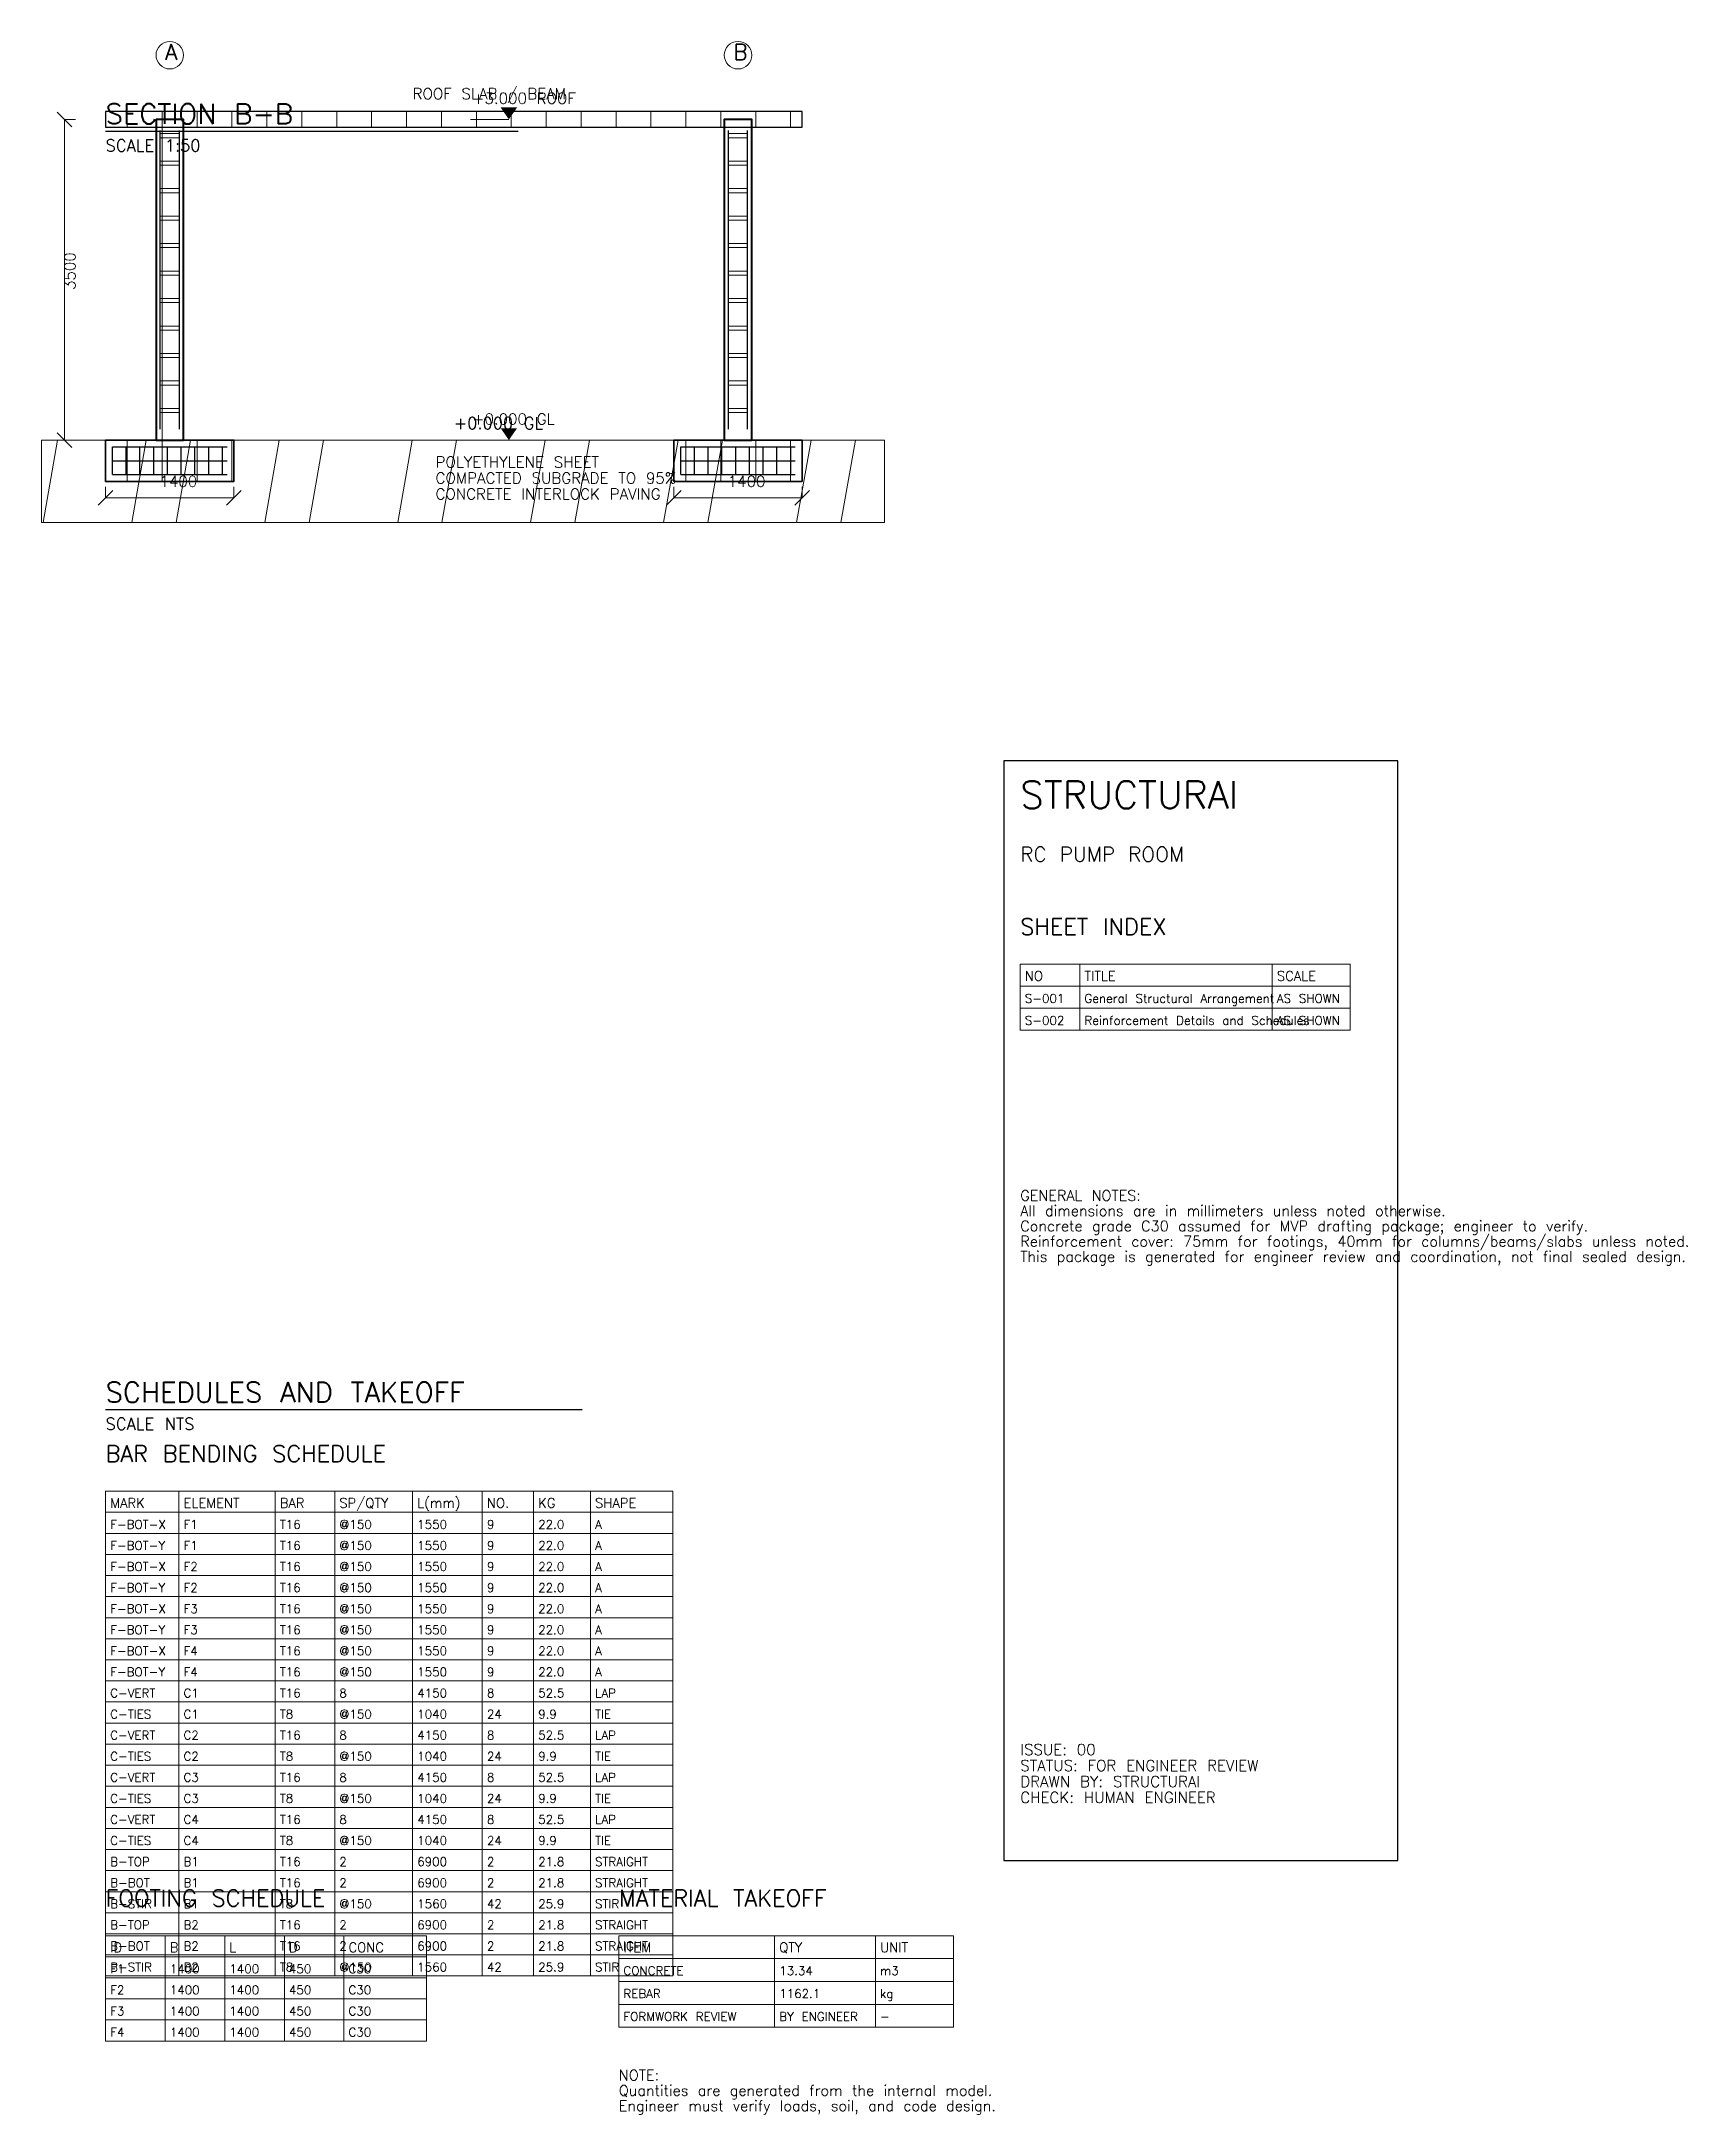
# Model space of a CAD drawing. Header units: millimetres. Extents: x -1230 to 30360, y -31972 to 11560.
# Drawn here: x 12400 to 30360, y -31972 to -9350 of the extents above; entities that cross this region are included whole.
import ezdxf

# ---------------------------------------------------------------- set-up
doc = ezdxf.new("R2010")
doc.units = ezdxf.units.MM
for name, color, linetype, lineweight in [('SAI-A-BORDER', 7, 'Continuous', 25), ('SAI-A-DIMS', 6, 'Continuous', 13), ('SAI-A-GRID', 1, 'Continuous', 13), ('SAI-A-TEXT', 4, 'Continuous', 13), ('SAI-A-TITLE', 6, 'Continuous', 30), ('SAI-H-CONCRETE', 8, 'Continuous', 13), ('SAI-H-SOIL', 8, 'Continuous', 13), ('SAI-S-CONCRETE-CUT', 1, 'Continuous', 40), ('SAI-S-FOOTING', 2, 'Continuous', 35), ('SAI-S-REBAR', 1, 'Continuous', 25), ('SAI-S-SLAB', 4, 'Continuous', 25), ('SAI-S-TIES', 3, 'Continuous', 20), ('SAI-SCHEDULE', 4, 'Continuous', 13), ('SAI-X-REFERENCE', 9, 'Continuous', 13)]:
    doc.layers.add(name, color=color, linetype=linetype, lineweight=lineweight)
doc.styles.add('SAI-STANDARD', font='txt.shx')

msp = doc.modelspace()

# ---------------------------------------------------------------- texts
at = {"layer": 'SAI-A-DIMS', "style": 'SAI-STANDARD'}
msp.add_text('3500', height=120, rotation=90, dxfattribs=at).set_placement((12770, -12062))
for p in [(13688, -14210), (19888, -14210)]:
    msp.add_text('1400', height=120, dxfattribs=at).set_placement(p)
at = {"layer": 'SAI-A-GRID', "style": 'SAI-STANDARD'}
for s, p in [('A', (13750, -9550)), ('B', (19950, -9550))]:
    msp.add_text(s, height=172, dxfattribs=at).set_placement(p)
at = {"layer": 'SAI-A-TEXT', "style": 'SAI-STANDARD'}
for s, height, p in [('ROOF SLAB / BEAM', 120, (16450, -9980)), ('+3.000 ROOF', 120, (17100, -10030)), ('SCALE 1:50', 130, (13100, -10550)), ('+0.000 GL', 130, (16900, -13580)), ('+0.000 GL', 120, (17100, -13530)), ('POLYETHYLENE SHEET', 120, (16700, -14000)), ('COMPACTED SUBGRADE TO 95%', 120, (16700, -14174)), ('CONCRETE INTERLOCK PAVING', 120, (16700, -14348)), ('RC PUMP ROOM', 160, (23080, -18300)), ('GENERAL NOTES:', 115, (23080, -22000)), ('All dimensions are in millimeters unless noted otherwise.', 115, (23080, -22167)), ('Concrete grade C30 assumed for MVP drafting package; engineer to verify.', 115, (23080, -22334)), ('Reinforcement cover: 75mm for footings, 40mm for columns/beams/slabs unless noted.', 115, (23080, -22500)), ('This package is generated for engineer review and coordination, not final sealed design.', 115, (23080, -22667)), ('SCALE NTS', 130, (13100, -24500)), ('ISSUE: 00', 120, (23080, -28050)), ('STATUS: FOR ENGINEER REVIEW', 120, (23080, -28224)), ('CHECK: HUMAN ENGINEER', 120, (23080, -28572)), ('DRAWN BY: STRUCTURAI', 120, (23080, -28398)), ('Quantities are generated from the internal model.', 115, (18700, -31767)), ('NOTE:', 115, (18700, -31600)), ('Engineer must verify loads, soil, and code design.', 115, (18700, -31934))]:
    msp.add_text(s, height=height, dxfattribs=at).set_placement(p)
at = {"layer": 'SAI-A-TITLE', "style": 'SAI-STANDARD'}
for s, height, p in [('SECTION B-B', 220, (13100, -10250)), ('STRUCTURAI', 300, (23080, -17720)), ('SHEET INDEX', 180, (23080, -19100)), ('SCHEDULES AND TAKEOFF', 220, (13100, -24200)), ('BAR BENDING SCHEDULE', 180, (13100, -24850)), ('FOOTING SCHEDULE', 180, (13100, -29700)), ('MATERIAL TAKEOFF', 180, (18700, -29700))]:
    msp.add_text(s, height=height, dxfattribs=at).set_placement(p)
at = {"layer": 'SAI-SCHEDULE', "style": 'SAI-STANDARD'}
for s, height, p in [('NO', 105, (23130, -19600)), ('TITLE', 105, (23780, -19600)), ('SCALE', 105, (25880, -19600)), ('S-001', 95, (23130, -19840)), ('General Structural Arrangement', 95, (23780, -19840)), ('AS SHOWN', 95, (25880, -19840)), ('S-002', 95, (23130, -20080)), ('Reinforcement Details and Schedules', 95, (23780, -20080)), ('AS SHOWN', 95, (25880, -20080)), ('MARK', 105, (13150, -25350)), ('ELEMENT', 105, (13950, -25350)), ('BAR', 105, (15000, -25350)), ('SP/QTY', 105, (15650, -25350)), ('L(mm)', 105, (16500, -25350)), ('NO.', 105, (17260, -25350)), ('KG', 105, (17820, -25350)), ('SHAPE', 105, (18440, -25350)), ('F-BOT-X', 95, (13150, -25580)), ('F1', 95, (13950, -25580)), ('T16', 95, (15000, -25580)), ('@150', 95, (15650, -25580)), ('1550', 95, (16500, -25580)), ('9', 95, (17260, -25580)), ('22.0', 95, (17820, -25580)), ('A', 95, (18440, -25580)), ('F-BOT-Y', 95, (13150, -25810)), ('F1', 95, (13950, -25810)), ('T16', 95, (15000, -25810)), ('@150', 95, (15650, -25810)), ('1550', 95, (16500, -25810)), ('9', 95, (17260, -25810)), ('22.0', 95, (17820, -25810)), ('A', 95, (18440, -25810)), ('F-BOT-X', 95, (13150, -26040)), ('F2', 95, (13950, -26040)), ('T16', 95, (15000, -26040)), ('@150', 95, (15650, -26040)), ('1550', 95, (16500, -26040)), ('9', 95, (17260, -26040)), ('22.0', 95, (17820, -26040)), ('A', 95, (18440, -26040)), ('F-BOT-Y', 95, (13150, -26270)), ('F2', 95, (13950, -26270)), ('T16', 95, (15000, -26270)), ('@150', 95, (15650, -26270)), ('1550', 95, (16500, -26270)), ('9', 95, (17260, -26270)), ('22.0', 95, (17820, -26270)), ('A', 95, (18440, -26270)), ('F-BOT-X', 95, (13150, -26500)), ('F3', 95, (13950, -26500)), ('T16', 95, (15000, -26500)), ('@150', 95, (15650, -26500)), ('1550', 95, (16500, -26500)), ('9', 95, (17260, -26500)), ('22.0', 95, (17820, -26500)), ('A', 95, (18440, -26500)), ('F-BOT-Y', 95, (13150, -26730)), ('F3', 95, (13950, -26730)), ('T16', 95, (15000, -26730)), ('@150', 95, (15650, -26730)), ('1550', 95, (16500, -26730)), ('9', 95, (17260, -26730)), ('22.0', 95, (17820, -26730)), ('A', 95, (18440, -26730)), ('F-BOT-X', 95, (13150, -26960)), ('F4', 95, (13950, -26960)), ('T16', 95, (15000, -26960)), ('@150', 95, (15650, -26960)), ('1550', 95, (16500, -26960)), ('9', 95, (17260, -26960)), ('22.0', 95, (17820, -26960)), ('A', 95, (18440, -26960)), ('F-BOT-Y', 95, (13150, -27190)), ('F4', 95, (13950, -27190)), ('T16', 95, (15000, -27190)), ('@150', 95, (15650, -27190)), ('1550', 95, (16500, -27190)), ('9', 95, (17260, -27190)), ('22.0', 95, (17820, -27190)), ('A', 95, (18440, -27190)), ('C-VERT', 95, (13150, -27420)), ('C1', 95, (13950, -27420)), ('T16', 95, (15000, -27420)), ('8', 95, (15650, -27420)), ('4150', 95, (16500, -27420)), ('8', 95, (17260, -27420)), ('52.5', 95, (17820, -27420)), ('LAP', 95, (18440, -27420)), ('C-TIES', 95, (13150, -27650)), ('C1', 95, (13950, -27650)), ('T8', 95, (15000, -27650)), ('@150', 95, (15650, -27650)), ('1040', 95, (16500, -27650)), ('24', 95, (17260, -27650)), ('9.9', 95, (17820, -27650)), ('TIE', 95, (18440, -27650)), ('C-VERT', 95, (13150, -27880)), ('C2', 95, (13950, -27880)), ('T16', 95, (15000, -27880)), ('8', 95, (15650, -27880)), ('4150', 95, (16500, -27880)), ('8', 95, (17260, -27880)), ('52.5', 95, (17820, -27880)), ('LAP', 95, (18440, -27880)), ('C-TIES', 95, (13150, -28110)), ('C2', 95, (13950, -28110)), ('T8', 95, (15000, -28110)), ('@150', 95, (15650, -28110)), ('1040', 95, (16500, -28110)), ('24', 95, (17260, -28110)), ('9.9', 95, (17820, -28110)), ('TIE', 95, (18440, -28110)), ('C-VERT', 95, (13150, -28340)), ('C3', 95, (13950, -28340)), ('T16', 95, (15000, -28340)), ('8', 95, (15650, -28340)), ('4150', 95, (16500, -28340)), ('8', 95, (17260, -28340)), ('52.5', 95, (17820, -28340)), ('LAP', 95, (18440, -28340)), ('C-TIES', 95, (13150, -28570)), ('C3', 95, (13950, -28570)), ('T8', 95, (15000, -28570)), ('@150', 95, (15650, -28570)), ('1040', 95, (16500, -28570)), ('24', 95, (17260, -28570)), ('9.9', 95, (17820, -28570)), ('TIE', 95, (18440, -28570)), ('C-VERT', 95, (13150, -28800)), ('C4', 95, (13950, -28800)), ('T16', 95, (15000, -28800)), ('8', 95, (15650, -28800)), ('4150', 95, (16500, -28800)), ('8', 95, (17260, -28800)), ('52.5', 95, (17820, -28800)), ('LAP', 95, (18440, -28800)), ('C-TIES', 95, (13150, -29030)), ('C4', 95, (13950, -29030)), ('T8', 95, (15000, -29030)), ('@150', 95, (15650, -29030)), ('1040', 95, (16500, -29030)), ('24', 95, (17260, -29030)), ('9.9', 95, (17820, -29030)), ('TIE', 95, (18440, -29030)), ('B-TOP', 95, (13150, -29260)), ('B1', 95, (13950, -29260)), ('T16', 95, (15000, -29260)), ('2', 95, (15650, -29260)), ('6900', 95, (16500, -29260)), ('2', 95, (17260, -29260)), ('21.8', 95, (17820, -29260)), ('STRAIGHT', 95, (18440, -29260)), ('B-BOT', 95, (13150, -29490)), ('B1', 95, (13950, -29490)), ('T16', 95, (15000, -29490)), ('2', 95, (15650, -29490)), ('6900', 95, (16500, -29490)), ('2', 95, (17260, -29490)), ('21.8', 95, (17820, -29490)), ('STRAIGHT', 95, (18440, -29490)), ('B-STIR', 95, (13150, -29720)), ('B1', 95, (13950, -29720)), ('T8', 95, (15000, -29720)), ('@150', 95, (15650, -29720)), ('1560', 95, (16500, -29720)), ('42', 95, (17260, -29720)), ('25.9', 95, (17820, -29720)), ('STIR', 95, (18440, -29720)), ('B-TOP', 95, (13150, -29950)), ('B2', 95, (13950, -29950)), ('T16', 95, (15000, -29950)), ('2', 95, (15650, -29950)), ('6900', 95, (16500, -29950)), ('2', 95, (17260, -29950)), ('21.8', 95, (17820, -29950)), ('STRAIGHT', 95, (18440, -29950)), ('B-BOT', 95, (13150, -30180)), ('B2', 95, (13950, -30180)), ('T16', 95, (15000, -30180)), ('2', 95, (15650, -30180)), ('6900', 95, (16500, -30180)), ('2', 95, (17260, -30180)), ('21.8', 95, (17820, -30180)), ('STRAIGHT', 95, (18440, -30180)), ('ID', 105, (13150, -30200)), ('B', 105, (13800, -30200)), ('L', 105, (14450, -30200)), ('D', 105, (15100, -30200)), ('CONC', 105, (15750, -30200)), ('ITEM', 105, (18750, -30200)), ('QTY', 105, (20450, -30200)), ('UNIT', 105, (21550, -30200)), ('B-STIR', 95, (13150, -30410)), ('F1', 95, (13150, -30430)), ('1400', 95, (13800, -30430)), ('B2', 95, (13950, -30410)), ('1400', 95, (14450, -30430)), ('T8', 95, (15000, -30410)), ('450', 95, (15100, -30430)), ('@150', 95, (15650, -30410)), ('C30', 95, (15750, -30430)), ('1560', 95, (16500, -30410)), ('42', 95, (17260, -30410)), ('25.9', 95, (17820, -30410)), ('STIR', 95, (18440, -30410)), ('CONCRETE', 95, (18750, -30450)), ('13.34', 95, (20450, -30450)), ('m3', 95, (21550, -30450)), ('F2', 95, (13150, -30660)), ('1400', 95, (13800, -30660)), ('1400', 95, (14450, -30660)), ('450', 95, (15100, -30660)), ('C30', 95, (15750, -30660)), ('REBAR', 95, (18750, -30700)), ('1162.1', 95, (20450, -30700)), ('kg', 95, (21550, -30700)), ('F3', 95, (13150, -30890)), ('1400', 95, (13800, -30890)), ('1400', 95, (14450, -30890)), ('450', 95, (15100, -30890)), ('C30', 95, (15750, -30890)), ('FORMWORK REVIEW', 95, (18750, -30950)), ('BY ENGINEER', 95, (20450, -30950)), ('-', 95, (21550, -30950)), ('F4', 95, (13150, -31120)), ('1400', 95, (13800, -31120)), ('1400', 95, (14450, -31120)), ('450', 95, (15100, -31120)), ('C30', 95, (15750, -31120))]:
    msp.add_text(s, height=height, dxfattribs=at).set_placement(p)

# ---------------------------------------------------------------- hatches: boundary and pattern name
at = {"layer": 'SAI-A-TEXT'}
h = msp.add_hatch(color=4, dxfattribs=at)
h.dxf.hatch_style = 1
h.paths.add_polyline_path([(17500, -10200), (17590, -10070), (17410, -10070)])
h = msp.add_hatch(color=4, dxfattribs=at)
h.dxf.hatch_style = 1
h.paths.add_polyline_path([(17500, -13700), (17590, -13570), (17410, -13570)])
at = {"layer": 'SAI-H-CONCRETE'}
h = msp.add_hatch(dxfattribs=at)
h.set_pattern_fill('ANSI31', scale=120, angle=45)
h.paths.add_polyline_path([(13100, -10285), (20700, -10285), (20700, -10115), (13100, -10115)])
h = msp.add_hatch(dxfattribs=at)
h.set_pattern_fill('ANSI31', scale=120, angle=45)
h.paths.add_polyline_path([(13650, -13700), (13950, -13700), (13950, -10200), (13650, -10200)])
h = msp.add_hatch(dxfattribs=at)
h.set_pattern_fill('ANSI31', scale=120, angle=45)
h.paths.add_polyline_path([(19850, -13700), (20150, -13700), (20150, -10200), (19850, -10200)])
h = msp.add_hatch(dxfattribs=at)
h.set_pattern_fill('ANSI31', scale=120, angle=45)
h.paths.add_polyline_path([(13100, -14150), (14500, -14150), (14500, -13700), (13100, -13700)])
h = msp.add_hatch(dxfattribs=at)
h.set_pattern_fill('ANSI31', scale=120, angle=45)
h.paths.add_polyline_path([(19300, -14150), (20700, -14150), (20700, -13700), (19300, -13700)])
at = {"layer": 'SAI-H-SOIL'}
h = msp.add_hatch(dxfattribs=at)
h.set_pattern_fill('ANSI32', scale=150, angle=35)
h.paths.add_polyline_path([(12400, -14600), (21600, -14600), (21600, -13700), (12400, -13700)])

# ---------------------------------------------------------------- linework, layer by layer
at = {"layer": 'SAI-A-BORDER'}
msp.add_lwpolyline([(22900, -29200), (27200, -29200), (27200, -17200), (22900, -17200), (22900, -29200)], dxfattribs=at)
at = {"layer": 'SAI-A-DIMS'}
for p, q in [((12570, -10120), (12730, -10280)), ((12650, -13700), (12650, -10200)), ((12650, -10200), (12770, -10200)), ((12570, -13620), (12730, -13780)), ((12650, -13700), (12770, -13700)), ((13020, -14410), (13180, -14250)), ((13100, -14330), (13100, -14210)), ((14420, -14410), (14580, -14250)), ((14500, -14330), (14500, -14210)), ((19220, -14410), (19380, -14250)), ((19300, -14330), (19300, -14210)), ((20620, -14410), (20780, -14250)), ((20700, -14330), (20700, -14210)), ((13100, -14330), (14500, -14330)), ((19300, -14330), (20700, -14330))]:
    msp.add_line(p, q, dxfattribs=at)
at = {"layer": 'SAI-A-GRID'}
for centre in [(13800, -9500), (20000, -9500)]:
    msp.add_circle(centre, 150, dxfattribs=at)
at = {"layer": 'SAI-A-TEXT'}
for p, q in [((17080, -10200), (17500, -10200)), ((12400, -13700), (21600, -13700)), ((17080, -13700), (17500, -13700))]:
    msp.add_line(p, q, dxfattribs=at)
at = {"layer": 'SAI-A-TITLE'}
for p, q in [((13100, -10330), (17600, -10330)), ((13100, -24280), (18300, -24280))]:
    msp.add_line(p, q, dxfattribs=at)
at = {"layer": 'SAI-S-CONCRETE-CUT'}
for points in [[(13650, -13700), (13950, -13700), (13950, -10200), (13650, -10200), (13650, -13700)], [(19850, -13700), (20150, -13700), (20150, -10200), (19850, -10200), (19850, -13700)]]:
    msp.add_lwpolyline(points, dxfattribs=at)
at = {"layer": 'SAI-S-FOOTING'}
for points in [[(13100, -14150), (14500, -14150), (14500, -13700), (13100, -13700), (13100, -14150)], [(19300, -14150), (20700, -14150), (20700, -13700), (19300, -13700), (19300, -14150)]]:
    msp.add_lwpolyline(points, dxfattribs=at)
at = {"layer": 'SAI-S-REBAR'}
for p, q in [((13695, -13580), (13695, -10320)), ((13905, -13580), (13905, -10320)), ((19895, -13580), (19895, -10320)), ((20105, -13580), (20105, -10320)), ((13175, -13775), (14425, -13775)), ((13175, -14075), (13175, -13775)), ((13325, -14075), (13325, -13775)), ((13475, -14075), (13475, -13775)), ((13625, -14075), (13625, -13775)), ((13775, -14075), (13775, -13775)), ((13925, -14075), (13925, -13775)), ((14075, -14075), (14075, -13775)), ((14225, -14075), (14225, -13775)), ((14375, -14075), (14375, -13775)), ((19375, -13775), (20625, -13775)), ((19375, -14075), (19375, -13775)), ((19525, -14075), (19525, -13775)), ((19675, -14075), (19675, -13775)), ((19825, -14075), (19825, -13775)), ((19975, -14075), (19975, -13775)), ((20125, -14075), (20125, -13775)), ((20275, -14075), (20275, -13775)), ((20425, -14075), (20425, -13775)), ((20575, -14075), (20575, -13775)), ((13175, -13925), (14425, -13925)), ((19375, -13925), (20625, -13925)), ((13175, -14075), (14425, -14075)), ((19375, -14075), (20625, -14075))]:
    msp.add_line(p, q, dxfattribs=at)
at = {"layer": 'SAI-S-SLAB'}
msp.add_lwpolyline([(13100, -10285), (20700, -10285), (20700, -10115), (13100, -10115), (13100, -10285)], dxfattribs=at)
at = {"layer": 'SAI-S-TIES'}
for points in [[(13695, -10400), (13905, -10400), (13905, -10355), (13695, -10355), (13695, -10400)], [(19895, -10400), (20105, -10400), (20105, -10355), (19895, -10355), (19895, -10400)], [(13695, -10700), (13905, -10700), (13905, -10655), (13695, -10655), (13695, -10700)], [(19895, -10700), (20105, -10700), (20105, -10655), (19895, -10655), (19895, -10700)], [(13695, -11000), (13905, -11000), (13905, -10955), (13695, -10955), (13695, -11000)], [(19895, -11000), (20105, -11000), (20105, -10955), (19895, -10955), (19895, -11000)], [(13695, -11300), (13905, -11300), (13905, -11255), (13695, -11255), (13695, -11300)], [(19895, -11300), (20105, -11300), (20105, -11255), (19895, -11255), (19895, -11300)], [(13695, -11600), (13905, -11600), (13905, -11555), (13695, -11555), (13695, -11600)], [(19895, -11600), (20105, -11600), (20105, -11555), (19895, -11555), (19895, -11600)], [(13695, -11900), (13905, -11900), (13905, -11855), (13695, -11855), (13695, -11900)], [(19895, -11900), (20105, -11900), (20105, -11855), (19895, -11855), (19895, -11900)], [(13695, -12200), (13905, -12200), (13905, -12155), (13695, -12155), (13695, -12200)], [(19895, -12200), (20105, -12200), (20105, -12155), (19895, -12155), (19895, -12200)], [(13695, -12500), (13905, -12500), (13905, -12455), (13695, -12455), (13695, -12500)], [(19895, -12500), (20105, -12500), (20105, -12455), (19895, -12455), (19895, -12500)], [(13695, -12800), (13905, -12800), (13905, -12755), (13695, -12755), (13695, -12800)], [(19895, -12800), (20105, -12800), (20105, -12755), (19895, -12755), (19895, -12800)], [(13695, -13100), (13905, -13100), (13905, -13055), (13695, -13055), (13695, -13100)], [(19895, -13100), (20105, -13100), (20105, -13055), (19895, -13055), (19895, -13100)], [(13695, -13400), (13905, -13400), (13905, -13355), (13695, -13355), (13695, -13400)], [(19895, -13400), (20105, -13400), (20105, -13355), (19895, -13355), (19895, -13400)]]:
    msp.add_lwpolyline(points, dxfattribs=at)
at = {"layer": 'SAI-SCHEDULE'}
for p, q in [((23080, -19420), (23080, -20140)), ((23730, -19420), (23730, -20140)), ((25830, -19420), (25830, -20140)), ((26680, -19420), (26680, -20140)), ((23080, -19660), (26680, -19660)), ((23080, -19900), (26680, -19900)), ((23080, -20140), (26680, -20140)), ((13100, -25170), (13100, -30460)), ((13900, -25170), (13900, -30460)), ((14950, -25170), (14950, -30460)), ((15600, -25170), (15600, -30460)), ((16450, -25170), (16450, -30460)), ((17210, -25170), (17210, -30460)), ((17770, -25170), (17770, -30460)), ((18390, -25170), (18390, -30460)), ((19290, -25170), (19290, -30460)), ((13100, -25400), (19290, -25400)), ((13100, -25630), (19290, -25630)), ((13100, -25860), (19290, -25860)), ((13100, -26090), (19290, -26090)), ((13100, -26320), (19290, -26320)), ((13100, -26550), (19290, -26550)), ((13100, -26780), (19290, -26780)), ((13100, -27010), (19290, -27010)), ((13100, -27240), (19290, -27240)), ((13100, -27470), (19290, -27470)), ((13100, -27700), (19290, -27700)), ((13100, -27930), (19290, -27930)), ((13100, -28160), (19290, -28160)), ((13100, -28390), (19290, -28390)), ((13100, -28620), (19290, -28620)), ((13100, -28850), (19290, -28850)), ((13100, -29080), (19290, -29080)), ((13100, -29310), (19290, -29310)), ((13100, -29540), (19290, -29540)), ((13100, -29770), (19290, -29770)), ((13100, -30000), (19290, -30000)), ((13100, -30020), (13100, -31170)), ((13750, -30020), (13750, -31170)), ((14400, -30020), (14400, -31170)), ((15050, -30020), (15050, -31170)), ((15700, -30020), (15700, -31170)), ((16600, -30020), (16600, -31170)), ((18700, -30020), (18700, -31020)), ((20400, -30020), (20400, -31020)), ((21500, -30020), (21500, -31020)), ((22350, -30020), (22350, -31020)), ((13100, -30230), (19290, -30230)), ((13100, -30250), (16600, -30250)), ((18700, -30270), (22350, -30270)), ((13100, -30460), (19290, -30460)), ((13100, -30480), (16600, -30480)), ((18700, -30520), (22350, -30520)), ((13100, -30710), (16600, -30710)), ((13100, -30940), (16600, -30940)), ((18700, -30770), (22350, -30770)), ((13100, -31170), (16600, -31170)), ((18700, -31020), (22350, -31020))]:
    msp.add_line(p, q, dxfattribs=at)
for points in [[(23080, -19420), (26680, -19420), (26680, -19660), (23080, -19660), (23080, -19420)], [(13100, -25170), (19290, -25170), (19290, -25400), (13100, -25400), (13100, -25170)], [(13100, -30020), (16600, -30020), (16600, -30250), (13100, -30250), (13100, -30020)], [(18700, -30020), (22350, -30020), (22350, -30270), (18700, -30270), (18700, -30020)]]:
    msp.add_lwpolyline(points, dxfattribs=at)
at = {"layer": 'SAI-X-REFERENCE'}
msp.add_lwpolyline([(12400, -14600), (21600, -14600), (21600, -13700), (12400, -13700), (12400, -14600)], dxfattribs=at)

msp.set_redraw_order([(e.dxf.handle, doc.entitydb.next_handle()) for e in msp.query("TEXT MTEXT ATTDEF DIMENSION ARC_DIMENSION")])  # texts and dimensions are drawn at this point

doc.saveas('drawing.dxf')
